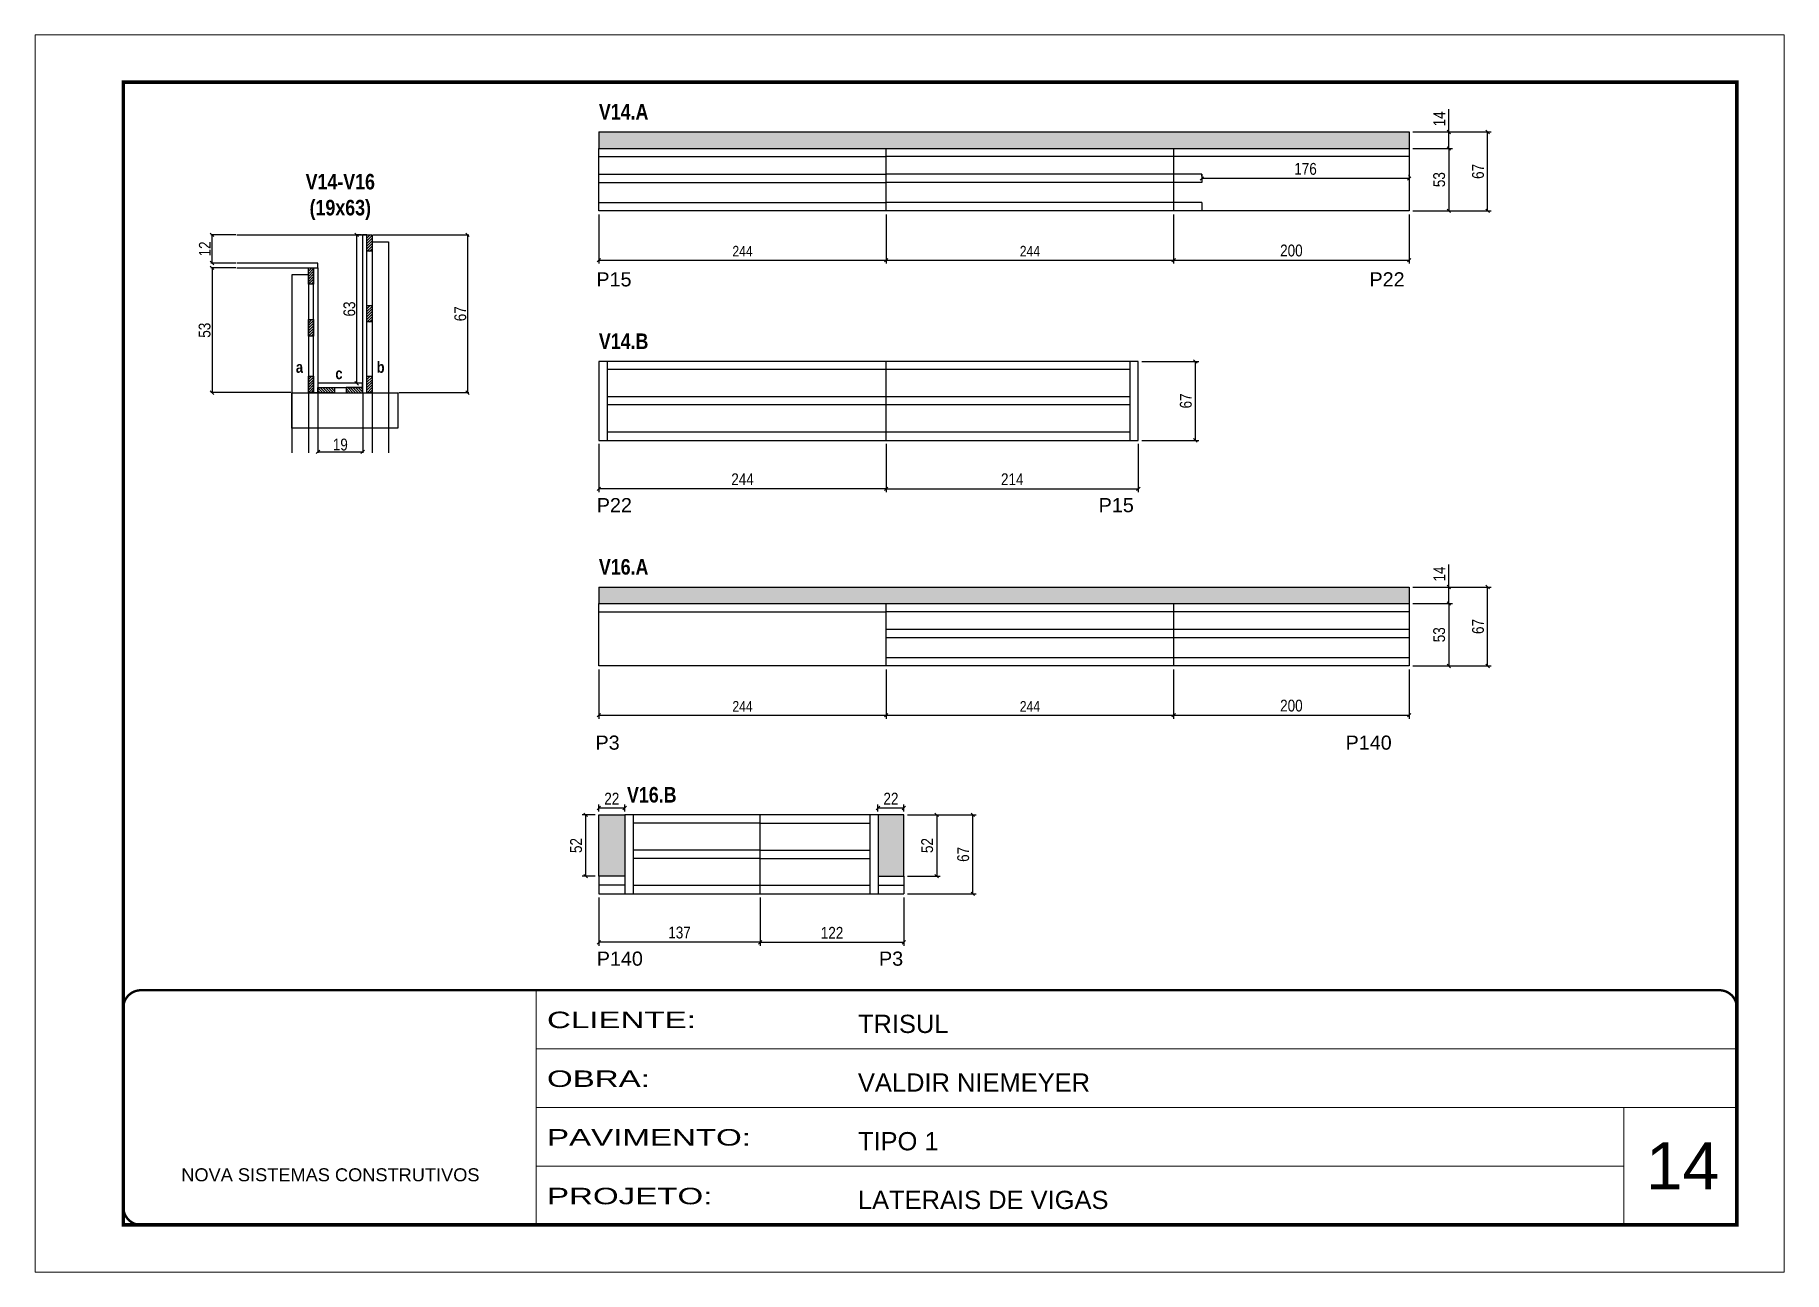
# Model space of a CAD drawing. Extents: x 3330 to 22105, y 1197 to 30204.
# Drawn here: x 14445 to 15930, y 25317 to 26367 of the extents above; entities that cross this region are included whole.
import ezdxf

# ---------------------------------------------------------------- set-up
doc = ezdxf.new("R2010")
doc.units = 0
doc.linetypes.add('CONTINUO', pattern=[0])
doc.linetypes.add('DASHED', pattern=[0.75, 0.5, -0.25])
for name, color, linetype in [('5', 5, 'Continuous'), ('COTA', 241, 'Continuous'), ('detalhes', 4, 'Continuous'), ('NOMENCLATURA', 7, 'Continuous'), ('Painéis', 200, 'Continuous'), ('SARR_2.2x15', 61, 'Continuous'), ('SARR_2.2x7', 40, 'Continuous')]:
    doc.layers.add(name, color=color, linetype=linetype)
for name, color, linetype, lineweight in [('CARIMBO', 255, 'Continuous', 9), ('CONCRETO', 251, 'Continuous', 25), ('Folhas', 255, 'Continuous', 9), ('SARRAFO DE PRESSAO', 251, 'DASHED', 9)]:
    doc.layers.add(name, color=color, linetype=linetype, lineweight=lineweight)
doc.styles.add('ARIAL', font='arial.ttf')
doc.styles.add('COTA TECNICA', font='techl___.ttf', dxfattribs={"height": 10})
doc.styles.add('COTA TECNICA 2X', font='techl___.ttf', dxfattribs={"height": 10})
doc.styles.add('COTA TECNICA-50', font='techl___.ttf', dxfattribs={"height": 9})
doc.styles.get("Standard").update_dxf_attribs({"font": 'arial.ttf'})
doc.styles.add('TECNICA', font='techb___.ttf', dxfattribs={"height": 10})
doc.styles.add('Tecnologia', font='')
doc.styles.get('Tecnologia').set_extended_font_data('Forgotten Futurist')
doc.dimstyles.new('COTA PAINEL-50', dxfattribs={"dimtxt": 9, "dimasz": 3, "dimexe": 3, "dimexo": 3, "dimgap": 3, "dimtad": 1, "dimdec": 1, "dimzin": 12, "dimdsep": 46, "dimtxsty": 'COTA TECNICA-50', "dimblk1": 'OBLIQUE', "dimblk2": 'OBLIQUE', "dimsah": 1, "dimcen": 0.9, "dimclrd": 4, "dimclre": 4, "dimclrt": 240, "dimadec": 1, "dimazin": 3, "dimtfac": 1, "dimtdec": 1, "dimtmove": 0, "dimatfit": 3, "dimfxl": 1, "dimtolj": 1, "dimtzin": 12, "dimarcsym": 0})
doc.dimstyles.new('PAINEL', dxfattribs={"dimtxt": 10, "dimasz": 3, "dimexe": 3, "dimexo": 3, "dimgap": 3, "dimtad": 1, "dimdec": 1, "dimzin": 12, "dimdsep": 46, "dimtxsty": 'COTA TECNICA', "dimblk1": 'OBLIQUE', "dimblk2": 'OBLIQUE', "dimsah": 1, "dimcen": 0.9, "dimclrd": 4, "dimclre": 4, "dimclrt": 240, "dimadec": 1, "dimazin": 3, "dimtfac": 1, "dimtdec": 1, "dimtmove": 0, "dimatfit": 3, "dimfxl": 1, "dimtolj": 1, "dimtzin": 12, "dimarcsym": 0})
doc.dimstyles.new('SECAO', dxfattribs={"dimscale": 0.333333, "dimtxt": 5, "dimasz": 9, "dimexe": 3, "dimexo": 3, "dimgap": 3, "dimtad": 1, "dimdec": 1, "dimlfac": 0.5, "dimzin": 12, "dimdsep": 46, "dimtxsty": 'COTA TECNICA 2X', "dimblk1": 'OBLIQUE', "dimblk2": 'OBLIQUE', "dimsah": 1, "dimcen": 0.9, "dimclrd": 4, "dimclre": 4, "dimclrt": 240, "dimadec": 1, "dimazin": 3, "dimtfac": 1, "dimtdec": 1, "dimtmove": 0, "dimatfit": 3, "dimfxl": 1, "dimtolj": 1, "dimtzin": 12, "dimarcsym": 0})

msp = doc.modelspace()

# ---------------------------------------------------------------- texts
at = {"layer": '5', "linetype": 'Continuous'}
for s, rotation, p in [('P15', 0.00004, (14921.22, 26153.97)), ('P22', 0.00004, (15577.58, 26153.97)), ('P22', 0.00004, (14921.54, 25962.34)), ('P15', 0.00004, (15347.68, 25962.34)), ('P3', 359.99996, (14920.46, 25760.75)), ('P140', 359.99996, (15557.31, 25760.75)), ('P140', 0.00004, (14921.54, 25577.39)), ('P3', 0.00004, (15161.18, 25577.39))]:
    msp.add_text(s, height=12, rotation=rotation, dxfattribs=at).set_placement(p)
at = {"layer": 'CARIMBO', "style": 'ARIAL'}
msp.add_text('14', height=40, dxfattribs=at).set_placement((15812.42, 25387.54))
at = {"layer": 'detalhes', "style": 'TECNICA'}
for s, p in [('a', (14666.05, 26080.67)), ('c', (14699.6, 26075.25)), ('b', (14734.66, 26080.66))]:
    msp.add_text(s, height=9.6, dxfattribs=at).set_placement(p)
at = {"layer": 'NOMENCLATURA', "style": 'TECNICA'}
for s, p in [('V14.A', (14923.34, 26295.66)), ('V14.B', (14923.34, 26100.84)), ('V16.A', (14923.34, 25909.34)), ('V16.B', (14947.22, 25715.89))]:
    msp.add_text(s, height=13.2, dxfattribs=at).set_placement(p)
at = {"layer": 'NOMENCLATURA', "insert": (14703.77, 26249.47), "char_height": 13.2, "attachment_point": 2, "style": 'TECNICA'}
msp.add_mtext_dynamic_manual_height_columns('V14-V16\\P(19x63)', width=300.2766, gutter_width=1, heights=[0], dxfattribs=at)

# ---------------------------------------------------------------- blocks, each defined once
blk = doc.blocks.new('9999999999')
at = {"color": 30, "linetype": 'CONTINUO'}
for p, q in [((98564.6, 34230.2), (98564.6, 34429.4)), ((98564.6, 34379.6), (99584, 34379.6)), ((98564.6, 34329.8), (99488, 34329.8)), ((99584, 34329.8), (99488, 34329.8)), ((99488, 34329.8), (99488, 34230.2)), ((98564.6, 34280), (99488, 34280))]:
    blk.add_line(p, q, dxfattribs=at)
at = {"color": 30, "linetype": 'CONTINUO', "const_width": 2}
blk.add_lwpolyline([(99584, 34230.2), (99584, 34414.4, 0.414214), (99569, 34429.4), (98229, 34429.4, 0.414214), (98214, 34414.4), (98214, 34245.2, 0.414214), (98229, 34230.2), (99584, 34230.2)], format="xyb", dxfattribs=at)
at = {"layer": 'Folhas'}
blk.add_lwpolyline([(98139, 34190.2), (99624, 34190.2), (99624, 35240.2), (98139, 35240.2)], close=True, dxfattribs=at)
at = {"layer": 'Folhas', "color": 30, "const_width": 3}
blk.add_lwpolyline([(98214, 34230.2), (99584, 34230.2), (99584, 35200.2), (98214, 35200.2)], close=True, dxfattribs=at)
at = {"color": 7, "linetype": 'Continuous', "ltscale": 5, "style": 'ARIAL'}
for s, height, p in [('TRISUL', 15.48, (98837.7, 34393.1)), ('VALDIR NIEMEYER', 15.483, (98837.7, 34343.3)), ('TIPO 1', 15.48, (98837.7, 34293.5)), ('NOVA SISTEMAS CONSTRUTIVOS', 11.059, (98263.2, 34267.2)), ('LATERAIS DE VIGAS', 15.483, (98837.7, 34243.7))]:
    blk.add_text(s, height=height, dxfattribs=at).set_placement(p)
at = {"layer": 'Folhas', "color": 7, "style": 'Tecnologia', "width": 1.5}
for s, p in [('CLIENTE:', (98573.7, 34397.2)), ('OBRA:', (98573.7, 34347.3)), ('PAVIMENTO:', (98573.7, 34297.5)), ('PROJETO:', (98573.7, 34247.7))]:
    blk.add_text(s, height=14, dxfattribs=at).set_placement(p)
blk = doc.blocks.new('_Oblique')
at = {"color": 0, "linetype": 'ByBlock', "lineweight": -2}
blk.add_line((-0.5, -0.5), (0.5, 0.5), dxfattribs=at)
blk = doc.blocks.new('*D2339')
at = {"layer": 'COTA', "color": 4, "lineweight": -2, "transparency": 16777216}
for p, q in [((14731.8, 26197.8), (14812.8, 26197.8)), ((14811.8, 26197.8), (14811.8, 26063.8)), ((14753.6, 26063.8), (14812.8, 26063.8))]:
    blk.add_line(p, q, dxfattribs=at)
at = {"layer": 'Defpoints', "color": 0, "transparency": 16777216}
for p in [(14730.8, 26197.8, 0), (14752.6, 26063.8, 0), (14811.8, 26063.8)]:
    blk.add_point(p, dxfattribs=at)
at = {"layer": 'COTA', "color": 4, "lineweight": -2, "transparency": 16777216, "xscale": 3, "yscale": 3, "zscale": 3}
for p, rotation in [((14811.8, 26197.8), 90), ((14811.8, 26063.8), 270)]:
    blk.add_blockref('_Oblique', p, dxfattribs=dict(at, rotation=rotation))
at = {"layer": 'COTA', "color": 240, "transparency": 16777216, "insert": (14805.7, 26130.8), "char_height": 10, "attachment_point": 5, "rotation": 90, "style": 'COTA TECNICA 2X'}
blk.add_mtext('\\A1;67', dxfattribs=at)
blk = doc.blocks.new('*D2340')
at = {"layer": 'COTA', "color": 4, "lineweight": -2, "transparency": 16777216}
for p, q in [((14615.1, 26169.8), (14593.9, 26169.8)), ((14594.9, 26169.8), (14594.9, 26063.8)), ((14661.8, 26063.8), (14593.9, 26063.8))]:
    blk.add_line(p, q, dxfattribs=at)
at = {"layer": 'Defpoints', "color": 0, "transparency": 16777216}
for p in [(14616.1, 26169.8), (14594.9, 26063.8), (14662.8, 26063.8, 0)]:
    blk.add_point(p, dxfattribs=at)
at = {"layer": 'COTA', "color": 4, "lineweight": -2, "transparency": 16777216, "xscale": 3, "yscale": 3, "zscale": 3}
for p, rotation in [((14594.9, 26169.8), 90), ((14594.9, 26063.8), 270)]:
    blk.add_blockref('_Oblique', p, dxfattribs=dict(at, rotation=rotation))
at = {"layer": 'COTA', "color": 240, "transparency": 16777216, "insert": (14588.6, 26116.8), "char_height": 10, "attachment_point": 5, "rotation": 90, "style": 'COTA TECNICA 2X'}
blk.add_mtext('\\A1;53', dxfattribs=at)
blk = doc.blocks.new('*D2341')
at = {"layer": 'COTA', "color": 4, "lineweight": -2, "transparency": 16777216}
for p, q in [((14721.8, 26197.8), (14716.7, 26197.8)), ((14717.7, 26071.8), (14717.7, 26197.8)), ((14721.8, 26071.8), (14716.7, 26071.8))]:
    blk.add_line(p, q, dxfattribs=at)
at = {"layer": 'Defpoints', "color": 0, "transparency": 16777216}
for p in [(14717.7, 26197.8), (14722.8, 26197.8), (14722.8, 26071.8)]:
    blk.add_point(p, dxfattribs=at)
at = {"layer": 'COTA', "color": 4, "lineweight": -2, "transparency": 16777216, "xscale": 3, "yscale": 3, "zscale": 3}
for p, rotation in [((14717.7, 26197.8), 90), ((14717.7, 26071.8), 270)]:
    blk.add_blockref('_Oblique', p, dxfattribs=dict(at, rotation=rotation))
at = {"layer": 'COTA', "color": 240, "transparency": 16777216, "insert": (14711.5, 26134.8), "char_height": 10, "attachment_point": 5, "rotation": 90, "style": 'COTA TECNICA 2X'}
blk.add_mtext('\\A1;63', dxfattribs=at)
blk = doc.blocks.new('*D2342')
at = {"layer": 'COTA', "color": 4, "lineweight": -2, "transparency": 16777216}
for p, q in [((14615.1, 26197.8), (14593.9, 26197.8)), ((14594.9, 26173.8), (14594.9, 26197.8)), ((14615.1, 26173.8), (14593.9, 26173.8))]:
    blk.add_line(p, q, dxfattribs=at)
at = {"layer": 'Defpoints', "color": 0, "transparency": 16777216}
for p in [(14594.9, 26197.8), (14616.1, 26197.8), (14616.1, 26173.8)]:
    blk.add_point(p, dxfattribs=at)
at = {"layer": 'COTA', "color": 4, "lineweight": -2, "transparency": 16777216, "xscale": 3, "yscale": 3, "zscale": 3}
for p, rotation in [((14594.9, 26197.8), 90), ((14594.9, 26173.8), 270)]:
    blk.add_blockref('_Oblique', p, dxfattribs=dict(at, rotation=rotation))
at = {"layer": 'COTA', "color": 240, "transparency": 16777216, "insert": (14588.8, 26185.8), "char_height": 10, "attachment_point": 5, "rotation": 90, "style": 'COTA TECNICA 2X'}
blk.add_mtext('\\A1;12', dxfattribs=at)
blk = doc.blocks.new('*D2343')
at = {"layer": 'COTA', "color": 4, "lineweight": -2, "transparency": 16777216}
for p, q in [((14684.8, 26062.8), (14684.8, 26012.6)), ((14722.8, 26062.8), (14722.8, 26012.6)), ((14684.8, 26013.6), (14722.8, 26013.6))]:
    blk.add_line(p, q, dxfattribs=at)
at = {"layer": 'Defpoints', "color": 0, "transparency": 16777216}
for p in [(14684.8, 26063.8), (14722.8, 26063.8), (14722.8, 26013.6)]:
    blk.add_point(p, dxfattribs=at)
at = {"layer": 'COTA', "color": 4, "lineweight": -2, "transparency": 16777216, "xscale": 3, "yscale": 3, "zscale": 3, "rotation": 180}
blk.add_blockref('_Oblique', (14684.8, 26013.6), dxfattribs=at)
at = {"layer": 'COTA', "color": 4, "lineweight": -2, "transparency": 16777216, "xscale": 3, "yscale": 3, "zscale": 3}
blk.add_blockref('_Oblique', (14722.8, 26013.6), dxfattribs=at)
at = {"layer": 'COTA', "color": 240, "transparency": 16777216, "insert": (14703.8, 26019.7), "char_height": 10, "attachment_point": 5, "style": 'COTA TECNICA 2X'}
blk.add_mtext('\\A1;19', dxfattribs=at)
blk = doc.blocks.new('*D2344')
at = {"layer": 'COTA', "color": 4, "linetype": 'ByBlock', "lineweight": -2, "transparency": 16777216}
for p, q in [((15167.3, 26020.3), (15167.3, 25979.2)), ((15381.3, 26020.3), (15381.3, 25979.2)), ((15167.3, 25982.2), (15381.3, 25982.2))]:
    blk.add_line(p, q, dxfattribs=at)
at = {"layer": 'Defpoints', "color": 0, "linetype": 'ByBlock', "transparency": 16777216}
for p in [(15167.3, 26023.3), (15381.3, 26023.3), (15381.3, 25982.2)]:
    blk.add_point(p, dxfattribs=at)
at = {"layer": 'COTA', "color": 4, "linetype": 'ByBlock', "lineweight": -2, "transparency": 16777216, "xscale": 3, "yscale": 3, "zscale": 3, "rotation": 180}
blk.add_blockref('_Oblique', (15167.3, 25982.2), dxfattribs=at)
at = {"layer": 'COTA', "color": 4, "linetype": 'ByBlock', "lineweight": -2, "transparency": 16777216, "xscale": 3, "yscale": 3, "zscale": 3}
blk.add_blockref('_Oblique', (15381.3, 25982.2), dxfattribs=at)
at = {"layer": 'COTA', "color": 240, "linetype": 'ByBlock', "transparency": 16777216, "insert": (15274.3, 25990.3), "char_height": 10, "attachment_point": 5, "style": 'COTA TECNICA'}
blk.add_mtext('\\A1;214', dxfattribs=at)
blk = doc.blocks.new('*D2345')
at = {"layer": 'COTA', "color": 4, "linetype": 'ByBlock', "lineweight": -2, "transparency": 16777216}
for p, q in [((14923.3, 26020.3), (14923.3, 25979.2)), ((15167.3, 26020.3), (15167.3, 25979.2)), ((15167.3, 25982.2), (14923.3, 25982.2))]:
    blk.add_line(p, q, dxfattribs=at)
at = {"layer": 'Defpoints', "color": 0, "linetype": 'ByBlock', "transparency": 16777216}
for p in [(14923.3, 26023.3), (15167.3, 26023.3), (14923.3, 25982.2)]:
    blk.add_point(p, dxfattribs=at)
at = {"layer": 'COTA', "color": 4, "linetype": 'ByBlock', "lineweight": -2, "transparency": 16777216, "xscale": 3, "yscale": 3, "zscale": 3, "rotation": 180}
blk.add_blockref('_Oblique', (14923.3, 25982.2), dxfattribs=at)
at = {"layer": 'COTA', "color": 4, "linetype": 'ByBlock', "lineweight": -2, "transparency": 16777216, "xscale": 3, "yscale": 3, "zscale": 3}
blk.add_blockref('_Oblique', (15167.3, 25982.2), dxfattribs=at)
at = {"layer": 'COTA', "color": 240, "linetype": 'ByBlock', "transparency": 16777216, "insert": (15045.3, 25990.3), "char_height": 10, "attachment_point": 5, "style": 'COTA TECNICA'}
blk.add_mtext('\\A1;244', dxfattribs=at)
blk = doc.blocks.new('*D2346')
at = {"layer": 'COTA', "color": 4, "linetype": 'ByBlock', "lineweight": -2, "transparency": 16777216}
for p, q in [((15384.3, 26090.3), (15432.8, 26090.3)), ((15429.8, 26023.3), (15429.8, 26090.3)), ((15384.3, 26023.3), (15432.8, 26023.3))]:
    blk.add_line(p, q, dxfattribs=at)
at = {"layer": 'Defpoints', "color": 0, "linetype": 'ByBlock', "transparency": 16777216}
for p in [(15381.3, 26090.3), (15429.8, 26090.3), (15381.3, 26023.3)]:
    blk.add_point(p, dxfattribs=at)
at = {"layer": 'COTA', "color": 4, "linetype": 'ByBlock', "lineweight": -2, "transparency": 16777216, "xscale": 3, "yscale": 3, "zscale": 3}
for p, rotation in [((15429.8, 26090.3), 90), ((15429.8, 26023.3), 270)]:
    blk.add_blockref('_Oblique', p, dxfattribs=dict(at, rotation=rotation))
at = {"layer": 'COTA', "color": 240, "linetype": 'ByBlock', "transparency": 16777216, "insert": (15421.7, 26056.8), "char_height": 10, "attachment_point": 5, "rotation": 90, "style": 'COTA TECNICA'}
blk.add_mtext('\\A1;67', dxfattribs=at)
blk = doc.blocks.new('*D2347')
at = {"layer": 'COTA', "color": 4, "linetype": 'ByBlock', "lineweight": -2, "transparency": 16777216}
for p, q in [((15060.3, 25635.4), (15060.3, 25594.3)), ((15182.3, 25635.4), (15182.3, 25594.3)), ((15060.3, 25597.3), (15182.3, 25597.3))]:
    blk.add_line(p, q, dxfattribs=at)
at = {"layer": 'Defpoints', "color": 0, "linetype": 'ByBlock', "transparency": 16777216}
for p in [(15060.3, 25638.4), (15182.3, 25638.4), (15182.3, 25597.3)]:
    blk.add_point(p, dxfattribs=at)
at = {"layer": 'COTA', "color": 4, "linetype": 'ByBlock', "lineweight": -2, "transparency": 16777216, "xscale": 3, "yscale": 3, "zscale": 3, "rotation": 180}
blk.add_blockref('_Oblique', (15060.3, 25597.3), dxfattribs=at)
at = {"layer": 'COTA', "color": 4, "linetype": 'ByBlock', "lineweight": -2, "transparency": 16777216, "xscale": 3, "yscale": 3, "zscale": 3}
blk.add_blockref('_Oblique', (15182.3, 25597.3), dxfattribs=at)
at = {"layer": 'COTA', "color": 240, "linetype": 'ByBlock', "transparency": 16777216, "insert": (15121.3, 25605.3), "char_height": 10, "attachment_point": 5, "style": 'COTA TECNICA'}
blk.add_mtext('\\A1;122', dxfattribs=at)
blk = doc.blocks.new('*D2348')
at = {"layer": 'COTA', "color": 4, "linetype": 'ByBlock', "lineweight": -2, "transparency": 16777216}
for p, q in [((14923.3, 25635.4), (14923.3, 25594.3)), ((15060.3, 25635.4), (15060.3, 25594.3)), ((15060.3, 25597.3), (14923.3, 25597.3))]:
    blk.add_line(p, q, dxfattribs=at)
at = {"layer": 'Defpoints', "color": 0, "linetype": 'ByBlock', "transparency": 16777216}
for p in [(14923.3, 25638.4), (15060.3, 25638.4), (14923.3, 25597.3)]:
    blk.add_point(p, dxfattribs=at)
at = {"layer": 'COTA', "color": 4, "linetype": 'ByBlock', "lineweight": -2, "transparency": 16777216, "xscale": 3, "yscale": 3, "zscale": 3, "rotation": 180}
blk.add_blockref('_Oblique', (14923.3, 25597.3), dxfattribs=at)
at = {"layer": 'COTA', "color": 4, "linetype": 'ByBlock', "lineweight": -2, "transparency": 16777216, "xscale": 3, "yscale": 3, "zscale": 3}
blk.add_blockref('_Oblique', (15060.3, 25597.3), dxfattribs=at)
at = {"layer": 'COTA', "color": 240, "linetype": 'ByBlock', "transparency": 16777216, "insert": (14991.8, 25605.5), "char_height": 10, "attachment_point": 5, "style": 'COTA TECNICA'}
blk.add_mtext('\\A1;137', dxfattribs=at)
blk = doc.blocks.new('*D2349')
at = {"layer": 'COTA', "color": 4, "linetype": 'ByBlock', "lineweight": -2, "transparency": 16777216}
for p, q in [((14920.3, 25705.4), (14909.1, 25705.4)), ((14912.1, 25705.4), (14912.1, 25653.4)), ((14920.3, 25653.4), (14909.1, 25653.4))]:
    blk.add_line(p, q, dxfattribs=at)
at = {"layer": 'Defpoints', "color": 0, "linetype": 'ByBlock', "transparency": 16777216}
for p in [(14923.3, 25705.4), (14912.1, 25653.4), (14923.3, 25653.4)]:
    blk.add_point(p, dxfattribs=at)
at = {"layer": 'COTA', "color": 4, "linetype": 'ByBlock', "lineweight": -2, "transparency": 16777216, "xscale": 3, "yscale": 3, "zscale": 3}
for p, rotation in [((14912.1, 25705.4), 90), ((14912.1, 25653.4), 270)]:
    blk.add_blockref('_Oblique', p, dxfattribs=dict(at, rotation=rotation))
at = {"layer": 'COTA', "color": 240, "linetype": 'ByBlock', "transparency": 16777216, "insert": (14904, 25679.4), "char_height": 10, "attachment_point": 5, "rotation": 90, "style": 'COTA TECNICA'}
blk.add_mtext('\\A1;52', dxfattribs=at)
blk = doc.blocks.new('*D2350')
at = {"layer": 'COTA', "color": 4, "linetype": 'ByBlock', "lineweight": -2, "transparency": 16777216}
for p, q in [((15185.3, 25705.4), (15213.2, 25705.4)), ((15210.2, 25705.4), (15210.2, 25653.4)), ((15185.3, 25653.4), (15213.2, 25653.4))]:
    blk.add_line(p, q, dxfattribs=at)
at = {"layer": 'Defpoints', "color": 0, "linetype": 'ByBlock', "transparency": 16777216}
for p in [(15182.3, 25705.4), (15182.3, 25653.4), (15210.2, 25653.4)]:
    blk.add_point(p, dxfattribs=at)
at = {"layer": 'COTA', "color": 4, "linetype": 'ByBlock', "lineweight": -2, "transparency": 16777216, "xscale": 3, "yscale": 3, "zscale": 3}
for p, rotation in [((15210.2, 25705.4), 90), ((15210.2, 25653.4), 270)]:
    blk.add_blockref('_Oblique', p, dxfattribs=dict(at, rotation=rotation))
at = {"layer": 'COTA', "color": 240, "linetype": 'ByBlock', "transparency": 16777216, "insert": (15202.1, 25679.4), "char_height": 10, "attachment_point": 5, "rotation": 90, "style": 'COTA TECNICA'}
blk.add_mtext('\\A1;52', dxfattribs=at)
blk = doc.blocks.new('*D2351')
at = {"layer": 'COTA', "color": 4, "linetype": 'ByBlock', "lineweight": -2, "transparency": 16777216}
for p, q in [((15185.3, 25705.4), (15243.8, 25705.4)), ((15240.8, 25638.4), (15240.8, 25705.4)), ((15185.3, 25638.4), (15243.8, 25638.4))]:
    blk.add_line(p, q, dxfattribs=at)
at = {"layer": 'Defpoints', "color": 0, "linetype": 'ByBlock', "transparency": 16777216}
for p in [(15182.3, 25705.4), (15240.8, 25705.4), (15182.3, 25638.4)]:
    blk.add_point(p, dxfattribs=at)
at = {"layer": 'COTA', "color": 4, "linetype": 'ByBlock', "lineweight": -2, "transparency": 16777216, "xscale": 3, "yscale": 3, "zscale": 3}
for p, rotation in [((15240.8, 25705.4), 90), ((15240.8, 25638.4), 270)]:
    blk.add_blockref('_Oblique', p, dxfattribs=dict(at, rotation=rotation))
at = {"layer": 'COTA', "color": 240, "linetype": 'ByBlock', "transparency": 16777216, "insert": (15232.7, 25671.9), "char_height": 10, "attachment_point": 5, "rotation": 90, "style": 'COTA TECNICA'}
blk.add_mtext('\\A1;67', dxfattribs=at)
blk = doc.blocks.new('*D2352')
at = {"layer": 'COTA', "color": 4, "linetype": 'ByBlock', "lineweight": -2, "transparency": 16777216}
for p, q in [((15160.3, 25708.4), (15160.3, 25714.2)), ((15182.3, 25711.2), (15160.3, 25711.2)), ((15182.3, 25708.4), (15182.3, 25714.2))]:
    blk.add_line(p, q, dxfattribs=at)
at = {"layer": 'Defpoints', "color": 0, "linetype": 'ByBlock', "transparency": 16777216}
for p in [(15160.3, 25711.2), (15160.3, 25705.4), (15182.3, 25705.4)]:
    blk.add_point(p, dxfattribs=at)
at = {"layer": 'COTA', "color": 4, "linetype": 'ByBlock', "lineweight": -2, "transparency": 16777216, "xscale": 3, "yscale": 3, "zscale": 3, "rotation": 180}
blk.add_blockref('_Oblique', (15160.3, 25711.2), dxfattribs=at)
at = {"layer": 'COTA', "color": 4, "linetype": 'ByBlock', "lineweight": -2, "transparency": 16777216, "xscale": 3, "yscale": 3, "zscale": 3}
blk.add_blockref('_Oblique', (15182.3, 25711.2), dxfattribs=at)
at = {"layer": 'COTA', "color": 240, "linetype": 'ByBlock', "transparency": 16777216, "insert": (15171.3, 25719.2), "char_height": 10, "attachment_point": 5, "style": 'COTA TECNICA'}
blk.add_mtext('\\A1;22', dxfattribs=at)
blk = doc.blocks.new('*D2353')
at = {"layer": 'COTA', "color": 4, "linetype": 'ByBlock', "lineweight": -2, "transparency": 16777216}
for p, q in [((14923.3, 25708.4), (14923.3, 25714.2)), ((14945.3, 25711.2), (14923.3, 25711.2)), ((14945.3, 25708.4), (14945.3, 25714.2))]:
    blk.add_line(p, q, dxfattribs=at)
at = {"layer": 'Defpoints', "color": 0, "linetype": 'ByBlock', "transparency": 16777216}
for p in [(14923.3, 25711.2), (14923.3, 25705.4), (14945.3, 25705.4)]:
    blk.add_point(p, dxfattribs=at)
at = {"layer": 'COTA', "color": 4, "linetype": 'ByBlock', "lineweight": -2, "transparency": 16777216, "xscale": 3, "yscale": 3, "zscale": 3, "rotation": 180}
blk.add_blockref('_Oblique', (14923.3, 25711.2), dxfattribs=at)
at = {"layer": 'COTA', "color": 4, "linetype": 'ByBlock', "lineweight": -2, "transparency": 16777216, "xscale": 3, "yscale": 3, "zscale": 3}
blk.add_blockref('_Oblique', (14945.3, 25711.2), dxfattribs=at)
at = {"layer": 'COTA', "color": 240, "linetype": 'ByBlock', "transparency": 16777216, "insert": (14934.3, 25719.2), "char_height": 10, "attachment_point": 5, "style": 'COTA TECNICA'}
blk.add_mtext('\\A1;22', dxfattribs=at)
blk = doc.blocks.new('*D2286')
at = {"layer": 'COTA', "color": 4, "linetype": 'ByBlock', "lineweight": -2, "transparency": 16777216}
for p, q in [((14923.3, 26215.1), (14923.3, 26173.3)), ((15167.3, 26215.1), (15167.3, 26173.3)), ((14923.3, 26176.3), (15167.3, 26176.3))]:
    blk.add_line(p, q, dxfattribs=at)
at = {"layer": 'Defpoints', "color": 0, "linetype": 'ByBlock', "transparency": 16777216}
for p in [(14923.3, 26218.1), (15167.3, 26218.1), (15167.3, 26176.3)]:
    blk.add_point(p, dxfattribs=at)
at = {"layer": 'COTA', "color": 4, "linetype": 'ByBlock', "lineweight": -2, "transparency": 16777216, "xscale": 3, "yscale": 3, "zscale": 3, "rotation": 180}
blk.add_blockref('_Oblique', (14923.3, 26176.3), dxfattribs=at)
at = {"layer": 'COTA', "color": 4, "linetype": 'ByBlock', "lineweight": -2, "transparency": 16777216, "xscale": 3, "yscale": 3, "zscale": 3}
blk.add_blockref('_Oblique', (15167.3, 26176.3), dxfattribs=at)
at = {"layer": 'COTA', "color": 240, "linetype": 'ByBlock', "transparency": 16777216, "insert": (15045.3, 26183.9), "char_height": 9, "attachment_point": 5, "style": 'COTA TECNICA-50'}
blk.add_mtext('\\A1;244', dxfattribs=at)
blk = doc.blocks.new('*D2287')
at = {"layer": 'COTA', "color": 4, "linetype": 'ByBlock', "lineweight": -2, "transparency": 16777216}
for p, q in [((15167.3, 26215.1), (15167.3, 26173.3)), ((15411.3, 26215.1), (15411.3, 26173.3)), ((15167.3, 26176.3), (15411.3, 26176.3))]:
    blk.add_line(p, q, dxfattribs=at)
at = {"layer": 'Defpoints', "color": 0, "linetype": 'ByBlock', "transparency": 16777216}
for p in [(15167.3, 26218.1), (15411.3, 26218.1), (15411.3, 26176.3)]:
    blk.add_point(p, dxfattribs=at)
at = {"layer": 'COTA', "color": 4, "linetype": 'ByBlock', "lineweight": -2, "transparency": 16777216, "xscale": 3, "yscale": 3, "zscale": 3, "rotation": 180}
blk.add_blockref('_Oblique', (15167.3, 26176.3), dxfattribs=at)
at = {"layer": 'COTA', "color": 4, "linetype": 'ByBlock', "lineweight": -2, "transparency": 16777216, "xscale": 3, "yscale": 3, "zscale": 3}
blk.add_blockref('_Oblique', (15411.3, 26176.3), dxfattribs=at)
at = {"layer": 'COTA', "color": 240, "linetype": 'ByBlock', "transparency": 16777216, "insert": (15289.3, 26183.9), "char_height": 9, "attachment_point": 5, "style": 'COTA TECNICA-50'}
blk.add_mtext('\\A1;244', dxfattribs=at)
blk = doc.blocks.new('*D2288')
at = {"layer": 'COTA', "color": 4, "linetype": 'ByBlock', "lineweight": -2, "transparency": 16777216}
for p, q in [((15614.3, 26271.1), (15648, 26271.1)), ((15645, 26271.1), (15645, 26218.1)), ((15614.3, 26218.1), (15648, 26218.1))]:
    blk.add_line(p, q, dxfattribs=at)
at = {"layer": 'Defpoints', "color": 0, "linetype": 'ByBlock', "transparency": 16777216}
for p in [(15611.3, 26271.1), (15611.3, 26218.1), (15645, 26218.1)]:
    blk.add_point(p, dxfattribs=at)
at = {"layer": 'COTA', "color": 4, "linetype": 'ByBlock', "lineweight": -2, "transparency": 16777216, "xscale": 3, "yscale": 3, "zscale": 3}
for p, rotation in [((15645, 26271.1), 90), ((15645, 26218.1), 270)]:
    blk.add_blockref('_Oblique', p, dxfattribs=dict(at, rotation=rotation))
at = {"layer": 'COTA', "color": 240, "linetype": 'ByBlock', "transparency": 16777216, "insert": (15636.8, 26244.6), "char_height": 10, "attachment_point": 5, "rotation": 90, "style": 'COTA TECNICA'}
blk.add_mtext('\\A1;53', dxfattribs=at)
blk = doc.blocks.new('*D2289')
at = {"layer": 'COTA', "color": 4, "linetype": 'ByBlock', "lineweight": -2, "transparency": 16777216}
for p, q in [((15645, 26285.1), (15645, 26304.3)), ((15614.3, 26285.1), (15648, 26285.1)), ((15645, 26271.1), (15645, 26285.1)), ((15614.3, 26271.1), (15648, 26271.1))]:
    blk.add_line(p, q, dxfattribs=at)
at = {"layer": 'Defpoints', "color": 0, "linetype": 'ByBlock', "transparency": 16777216}
for p in [(15611.3, 26285.1), (15645, 26285.1), (15611.3, 26271.1)]:
    blk.add_point(p, dxfattribs=at)
at = {"layer": 'COTA', "color": 4, "linetype": 'ByBlock', "lineweight": -2, "transparency": 16777216, "xscale": 3, "yscale": 3, "zscale": 3}
for p, rotation in [((15645, 26285.1), 90), ((15645, 26271.1), 270)]:
    blk.add_blockref('_Oblique', p, dxfattribs=dict(at, rotation=rotation))
at = {"layer": 'COTA', "color": 240, "linetype": 'ByBlock', "transparency": 16777216, "insert": (15636.9, 26296.2), "char_height": 10, "attachment_point": 5, "rotation": 90, "style": 'COTA TECNICA'}
blk.add_mtext('\\A1;14', dxfattribs=at)
blk = doc.blocks.new('*D2290')
at = {"layer": 'COTA', "color": 4, "linetype": 'ByBlock', "lineweight": -2, "transparency": 16777216}
for p, q in [((15614.3, 26285.1), (15680.9, 26285.1)), ((15677.9, 26218.1), (15677.9, 26285.1)), ((15614.3, 26218.1), (15680.9, 26218.1))]:
    blk.add_line(p, q, dxfattribs=at)
at = {"layer": 'Defpoints', "color": 0, "linetype": 'ByBlock', "transparency": 16777216}
for p in [(15611.3, 26285.1), (15677.9, 26285.1), (15611.3, 26218.1)]:
    blk.add_point(p, dxfattribs=at)
at = {"layer": 'COTA', "color": 4, "linetype": 'ByBlock', "lineweight": -2, "transparency": 16777216, "xscale": 3, "yscale": 3, "zscale": 3}
for p, rotation in [((15677.9, 26285.1), 90), ((15677.9, 26218.1), 270)]:
    blk.add_blockref('_Oblique', p, dxfattribs=dict(at, rotation=rotation))
at = {"layer": 'COTA', "color": 240, "linetype": 'ByBlock', "transparency": 16777216, "insert": (15669.8, 26251.6), "char_height": 10, "attachment_point": 5, "rotation": 90, "style": 'COTA TECNICA'}
blk.add_mtext('\\A1;67', dxfattribs=at)
blk = doc.blocks.new('*D2291')
at = {"layer": 'COTA', "color": 4, "linetype": 'ByBlock', "lineweight": -2, "transparency": 16777216}
for p, q in [((15411.3, 26215.1), (15411.3, 26173.3)), ((15611.3, 26215.1), (15611.3, 26173.3)), ((15411.3, 26176.3), (15611.3, 26176.3))]:
    blk.add_line(p, q, dxfattribs=at)
at = {"layer": 'Defpoints', "color": 0, "linetype": 'ByBlock', "transparency": 16777216}
for p in [(15411.3, 26218.1), (15611.3, 26218.1), (15611.3, 26176.3)]:
    blk.add_point(p, dxfattribs=at)
at = {"layer": 'COTA', "color": 4, "linetype": 'ByBlock', "lineweight": -2, "transparency": 16777216, "xscale": 3, "yscale": 3, "zscale": 3, "rotation": 180}
blk.add_blockref('_Oblique', (15411.3, 26176.3), dxfattribs=at)
at = {"layer": 'COTA', "color": 4, "linetype": 'ByBlock', "lineweight": -2, "transparency": 16777216, "xscale": 3, "yscale": 3, "zscale": 3}
blk.add_blockref('_Oblique', (15611.3, 26176.3), dxfattribs=at)
at = {"layer": 'COTA', "color": 240, "linetype": 'ByBlock', "transparency": 16777216, "insert": (15511.3, 26184.4), "char_height": 10, "attachment_point": 5, "style": 'COTA TECNICA'}
blk.add_mtext('\\A1;200', dxfattribs=at)
blk = doc.blocks.new('*D2292')
at = {"layer": 'COTA', "color": 4, "linetype": 'ByBlock', "lineweight": -2, "transparency": 16777216}
for p, q in [((15435.3, 26247.6), (15435.3, 26248.6)), ((15611.3, 26245.6), (15435.3, 26245.6)), ((15611.3, 26247.6), (15611.3, 26248.6))]:
    blk.add_line(p, q, dxfattribs=at)
at = {"layer": 'Defpoints', "color": 0, "linetype": 'ByBlock', "transparency": 16777216}
for p in [(15435.3, 26245.6), (15435.3, 26244.6), (15611.3, 26244.6)]:
    blk.add_point(p, dxfattribs=at)
at = {"layer": 'COTA', "color": 4, "linetype": 'ByBlock', "lineweight": -2, "transparency": 16777216, "xscale": 3, "yscale": 3, "zscale": 3, "rotation": 180}
blk.add_blockref('_Oblique', (15435.3, 26245.6), dxfattribs=at)
at = {"layer": 'COTA', "color": 4, "linetype": 'ByBlock', "lineweight": -2, "transparency": 16777216, "xscale": 3, "yscale": 3, "zscale": 3}
blk.add_blockref('_Oblique', (15611.3, 26245.6), dxfattribs=at)
at = {"layer": 'COTA', "color": 240, "linetype": 'ByBlock', "transparency": 16777216, "insert": (15523.3, 26253.7), "char_height": 10, "attachment_point": 5, "style": 'COTA TECNICA'}
blk.add_mtext('\\A1;176', dxfattribs=at)
blk = doc.blocks.new('*D2293')
at = {"layer": 'COTA', "color": 4, "linetype": 'ByBlock', "lineweight": -2, "transparency": 16777216}
for p, q in [((14923.3, 25828.8), (14923.3, 25787)), ((15167.3, 25828.8), (15167.3, 25787)), ((14923.3, 25790), (15167.3, 25790))]:
    blk.add_line(p, q, dxfattribs=at)
at = {"layer": 'Defpoints', "color": 0, "linetype": 'ByBlock', "transparency": 16777216}
for p in [(14923.3, 25831.8), (15167.3, 25831.8), (15167.3, 25790)]:
    blk.add_point(p, dxfattribs=at)
at = {"layer": 'COTA', "color": 4, "linetype": 'ByBlock', "lineweight": -2, "transparency": 16777216, "xscale": 3, "yscale": 3, "zscale": 3, "rotation": 180}
blk.add_blockref('_Oblique', (14923.3, 25790), dxfattribs=at)
at = {"layer": 'COTA', "color": 4, "linetype": 'ByBlock', "lineweight": -2, "transparency": 16777216, "xscale": 3, "yscale": 3, "zscale": 3}
blk.add_blockref('_Oblique', (15167.3, 25790), dxfattribs=at)
at = {"layer": 'COTA', "color": 240, "linetype": 'ByBlock', "transparency": 16777216, "insert": (15045.3, 25797.5), "char_height": 9, "attachment_point": 5, "style": 'COTA TECNICA-50'}
blk.add_mtext('\\A1;244', dxfattribs=at)
blk = doc.blocks.new('*D2294')
at = {"layer": 'COTA', "color": 4, "linetype": 'ByBlock', "lineweight": -2, "transparency": 16777216}
for p, q in [((15167.3, 25828.8), (15167.3, 25787)), ((15411.3, 25828.8), (15411.3, 25787)), ((15167.3, 25790), (15411.3, 25790))]:
    blk.add_line(p, q, dxfattribs=at)
at = {"layer": 'Defpoints', "color": 0, "linetype": 'ByBlock', "transparency": 16777216}
for p in [(15167.3, 25831.8), (15411.3, 25831.8), (15411.3, 25790)]:
    blk.add_point(p, dxfattribs=at)
at = {"layer": 'COTA', "color": 4, "linetype": 'ByBlock', "lineweight": -2, "transparency": 16777216, "xscale": 3, "yscale": 3, "zscale": 3, "rotation": 180}
blk.add_blockref('_Oblique', (15167.3, 25790), dxfattribs=at)
at = {"layer": 'COTA', "color": 4, "linetype": 'ByBlock', "lineweight": -2, "transparency": 16777216, "xscale": 3, "yscale": 3, "zscale": 3}
blk.add_blockref('_Oblique', (15411.3, 25790), dxfattribs=at)
at = {"layer": 'COTA', "color": 240, "linetype": 'ByBlock', "transparency": 16777216, "insert": (15289.3, 25797.5), "char_height": 9, "attachment_point": 5, "style": 'COTA TECNICA-50'}
blk.add_mtext('\\A1;244', dxfattribs=at)
blk = doc.blocks.new('*D2295')
at = {"layer": 'COTA', "color": 4, "linetype": 'ByBlock', "lineweight": -2, "transparency": 16777216}
for p, q in [((15614.3, 25884.8), (15648, 25884.8)), ((15645, 25884.8), (15645, 25831.8)), ((15614.3, 25831.8), (15648, 25831.8))]:
    blk.add_line(p, q, dxfattribs=at)
at = {"layer": 'Defpoints', "color": 0, "linetype": 'ByBlock', "transparency": 16777216}
for p in [(15611.3, 25884.8), (15611.3, 25831.8), (15645, 25831.8)]:
    blk.add_point(p, dxfattribs=at)
at = {"layer": 'COTA', "color": 4, "linetype": 'ByBlock', "lineweight": -2, "transparency": 16777216, "xscale": 3, "yscale": 3, "zscale": 3}
for p, rotation in [((15645, 25884.8), 90), ((15645, 25831.8), 270)]:
    blk.add_blockref('_Oblique', p, dxfattribs=dict(at, rotation=rotation))
at = {"layer": 'COTA', "color": 240, "linetype": 'ByBlock', "transparency": 16777216, "insert": (15636.8, 25858.3), "char_height": 10, "attachment_point": 5, "rotation": 90, "style": 'COTA TECNICA'}
blk.add_mtext('\\A1;53', dxfattribs=at)
blk = doc.blocks.new('*D2296')
at = {"layer": 'COTA', "color": 4, "linetype": 'ByBlock', "lineweight": -2, "transparency": 16777216}
for p, q in [((15645, 25898.8), (15645, 25917.9)), ((15614.3, 25898.8), (15648, 25898.8)), ((15645, 25884.8), (15645, 25898.8)), ((15614.3, 25884.8), (15648, 25884.8))]:
    blk.add_line(p, q, dxfattribs=at)
at = {"layer": 'Defpoints', "color": 0, "linetype": 'ByBlock', "transparency": 16777216}
for p in [(15611.3, 25898.8), (15645, 25898.8), (15611.3, 25884.8)]:
    blk.add_point(p, dxfattribs=at)
at = {"layer": 'COTA', "color": 4, "linetype": 'ByBlock', "lineweight": -2, "transparency": 16777216, "xscale": 3, "yscale": 3, "zscale": 3}
for p, rotation in [((15645, 25898.8), 90), ((15645, 25884.8), 270)]:
    blk.add_blockref('_Oblique', p, dxfattribs=dict(at, rotation=rotation))
at = {"layer": 'COTA', "color": 240, "linetype": 'ByBlock', "transparency": 16777216, "insert": (15636.9, 25909.9), "char_height": 10, "attachment_point": 5, "rotation": 90, "style": 'COTA TECNICA'}
blk.add_mtext('\\A1;14', dxfattribs=at)
blk = doc.blocks.new('*D2297')
at = {"layer": 'COTA', "color": 4, "linetype": 'ByBlock', "lineweight": -2, "transparency": 16777216}
for p, q in [((15614.3, 25898.8), (15680.9, 25898.8)), ((15677.9, 25831.8), (15677.9, 25898.8)), ((15614.3, 25831.8), (15680.9, 25831.8))]:
    blk.add_line(p, q, dxfattribs=at)
at = {"layer": 'Defpoints', "color": 0, "linetype": 'ByBlock', "transparency": 16777216}
for p in [(15611.3, 25898.8), (15677.9, 25898.8), (15611.3, 25831.8)]:
    blk.add_point(p, dxfattribs=at)
at = {"layer": 'COTA', "color": 4, "linetype": 'ByBlock', "lineweight": -2, "transparency": 16777216, "xscale": 3, "yscale": 3, "zscale": 3}
for p, rotation in [((15677.9, 25898.8), 90), ((15677.9, 25831.8), 270)]:
    blk.add_blockref('_Oblique', p, dxfattribs=dict(at, rotation=rotation))
at = {"layer": 'COTA', "color": 240, "linetype": 'ByBlock', "transparency": 16777216, "insert": (15669.8, 25865.3), "char_height": 10, "attachment_point": 5, "rotation": 90, "style": 'COTA TECNICA'}
blk.add_mtext('\\A1;67', dxfattribs=at)
blk = doc.blocks.new('*D2298')
at = {"layer": 'COTA', "color": 4, "linetype": 'ByBlock', "lineweight": -2, "transparency": 16777216}
for p, q in [((15411.3, 25828.8), (15411.3, 25787)), ((15611.3, 25828.8), (15611.3, 25787)), ((15411.3, 25790), (15611.3, 25790))]:
    blk.add_line(p, q, dxfattribs=at)
at = {"layer": 'Defpoints', "color": 0, "linetype": 'ByBlock', "transparency": 16777216}
for p in [(15411.3, 25831.8), (15611.3, 25831.8), (15611.3, 25790)]:
    blk.add_point(p, dxfattribs=at)
at = {"layer": 'COTA', "color": 4, "linetype": 'ByBlock', "lineweight": -2, "transparency": 16777216, "xscale": 3, "yscale": 3, "zscale": 3, "rotation": 180}
blk.add_blockref('_Oblique', (15411.3, 25790), dxfattribs=at)
at = {"layer": 'COTA', "color": 4, "linetype": 'ByBlock', "lineweight": -2, "transparency": 16777216, "xscale": 3, "yscale": 3, "zscale": 3}
blk.add_blockref('_Oblique', (15611.3, 25790), dxfattribs=at)
at = {"layer": 'COTA', "color": 240, "linetype": 'ByBlock', "transparency": 16777216, "insert": (15511.3, 25798.1), "char_height": 10, "attachment_point": 5, "style": 'COTA TECNICA'}
blk.add_mtext('\\A1;200', dxfattribs=at)

# ---------------------------------------------------------------- dimensions: what is measured, and where the dimension line sits
at = {"layer": 'COTA', "linetype": 'ByBlock'}
for base, p1, p2, angle, picture, middle in [((15645.02, 26285.14), (15611.34, 26271.14), (15611.34, 26285.14), 90, '*D2289', (15636.95, 26296.2)), ((15677.89, 26285.14), (15611.34, 26218.14), (15611.34, 26285.14), 90, '*D2290', (15669.79, 26251.64)), ((15645.02, 26218.14), (15611.34, 26271.14), (15611.34, 26218.14), 90, '*D2288', (15636.8, 26244.64)), ((15429.81, 26090.32), (15381.34, 26023.32), (15381.34, 26090.32), 90, '*D2346', (15421.71, 26056.82)), ((14923.34, 25982.24), (15167.34, 26023.32), (14923.34, 26023.32), 180, '*D2345', (15045.34, 25990.31)), ((15381.34, 25982.24), (15167.34, 26023.32), (15381.34, 26023.32), 180, '*D2344', (15274.34, 25990.31)), ((15645.02, 25898.82), (15611.34, 25884.82), (15611.34, 25898.82), 90, '*D2296', (15636.95, 25909.88)), ((15677.89, 25898.82), (15611.34, 25831.82), (15611.34, 25898.82), 90, '*D2297', (15669.79, 25865.32)), ((15645.02, 25831.82), (15611.34, 25884.82), (15611.34, 25831.82), 90, '*D2295', (15636.8, 25858.32)), ((14912.15, 25653.38), (14923.34, 25705.38), (14923.34, 25653.38), 90, '*D2349', (14904.04, 25679.38)), ((15210.18, 25653.38), (15182.34, 25705.38), (15182.34, 25653.38), 90, '*D2350', (15202.07, 25679.38)), ((15240.76, 25705.38), (15182.34, 25638.38), (15182.34, 25705.38), 90, '*D2351', (15232.65, 25671.88)), ((14923.34, 25597.29), (15060.34, 25638.38), (14923.34, 25638.38), 180, '*D2348', (14991.84, 25605.51)), ((15182.34, 25597.29), (15060.34, 25638.38), (15182.34, 25638.38), 180, '*D2347', (15121.34, 25605.35))]:
    dim = msp.add_linear_dim(base=base, p1=p1, p2=p2, angle=angle, dimstyle='PAINEL', dxfattribs=at)
    dim.commit()
    dim.dimension.update_dxf_attribs({"geometry": picture, "text_midpoint": middle})
for base, p1, p2, picture, middle in [((15435.34, 26245.63), (15611.34, 26244.64), (15435.34, 26244.64), '*D2292', (15523.34, 26253.73)), ((15611.34, 26176.29), (15411.34, 26218.14), (15611.34, 26218.14), '*D2291', (15511.34, 26184.39)), ((15611.34, 25789.97), (15411.34, 25831.82), (15611.34, 25831.82), '*D2298', (15511.34, 25798.08)), ((14923.34, 25711.23), (14945.34, 25705.38), (14923.34, 25705.38), '*D2353', (14934.34, 25719.23)), ((15160.34, 25711.23), (15182.34, 25705.38), (15160.34, 25705.38), '*D2352', (15171.34, 25719.23))]:
    dim = msp.add_linear_dim(base=base, p1=p1, p2=p2, dimstyle='PAINEL', dxfattribs=at)
    dim.commit()
    dim.dimension.update_dxf_attribs({"geometry": picture, "text_midpoint": middle})
for base, p1, p2, picture, middle in [((15167.34, 26176.29), (14923.34, 26218.14), (15167.34, 26218.14), '*D2286', (15045.34, 26183.86)), ((15167.34, 25789.97), (14923.34, 25831.82), (15167.34, 25831.82), '*D2293', (15045.34, 25797.54))]:
    dim = msp.add_linear_dim(base=base, p1=p1, p2=p2, angle=180, dimstyle='COTA PAINEL-50', override={"dimarcsym": 1}, dxfattribs=at)
    dim.commit()
    dim.dimension.update_dxf_attribs({"geometry": picture, "text_midpoint": middle})
for base, p1, p2, picture, middle in [((15411.34, 26176.29), (15167.34, 26218.14), (15411.34, 26218.14), '*D2287', (15289.34, 26183.86)), ((15411.34, 25789.97), (15167.34, 25831.82), (15411.34, 25831.82), '*D2294', (15289.34, 25797.54))]:
    dim = msp.add_linear_dim(base=base, p1=p1, p2=p2, dimstyle='COTA PAINEL-50', override={"dimarcsym": 1}, dxfattribs=at)
    dim.commit()
    dim.dimension.update_dxf_attribs({"geometry": picture, "text_midpoint": middle})
at = {"layer": 'COTA'}
for base, p1, p2, picture, middle in [((14594.86, 26197.78), (14616.07, 26173.78), (14616.07, 26197.78), '*D2342', (14588.8, 26185.78)), ((14717.7, 26197.78), (14722.77, 26071.78), (14722.77, 26197.78), '*D2341', (14711.48, 26134.78)), ((14811.82, 26063.78, 0), (14730.77, 26197.78), (14752.62, 26063.78), '*D2339', (14805.72, 26130.78, 0)), ((14594.86, 26063.78, 0), (14616.07, 26169.78), (14662.77, 26063.78), '*D2340', (14588.64, 26116.78, 0))]:
    dim = msp.add_linear_dim(base=base, p1=p1, p2=p2, angle=90, dimstyle='SECAO', dxfattribs=at)
    dim.commit()
    dim.dimension.update_dxf_attribs({"geometry": picture, "text_midpoint": middle})
dim = msp.add_linear_dim(base=(14722.77, 26013.61), p1=(14684.77, 26063.78), p2=(14722.77, 26063.78), dimstyle='SECAO', dxfattribs=at)
dim.commit()
dim.dimension.update_dxf_attribs({"geometry": '*D2343', "text_midpoint": (14703.77, 26019.69)})

# ---------------------------------------------------------------- hatches: boundary and pattern name
at = {"layer": 'COTA', "linetype": 'ByBlock'}
h = msp.add_hatch(dxfattribs=at)
h.set_pattern_fill('AR-CONC', color=256, scale=0.03)
h.set_pattern_definition([(50, (-117913.5154, -7480.7943), (5.46554007, -0.47817257), [0.5715, -6.2865]), (355, (-117913.5154, -7480.7943), (-1.05730264, 5.73170536), [0.4572, -5.02921753]), (100.4514447, (-117913.06, -7480.834), (4.40823741, 5.25353256), [0.48570026, -5.34270734]), (46.1842, (-117913.5154, -7479.27), (8.13237123, -1.26126984), [0.85725, -9.42975]), (96.6355576, (-117912.838, -7479.3754), (7.122124, 7.42278374), [0.7285507, -8.01406824]), (351.184151, (-117913.5154, -7479.27), (7.122124, 7.42278374), [0.685799, -7.54379196]), (21, (-117912.7534, -7479.6513), (4.54843174, -3.06795595), [0.5715, -6.2865]), (326, (-117912.7534, -7479.6513), (1.85406085, 5.52563898), [0.4572, -5.0292]), (71.451445, (-117912.3744, -7479.907), (6.40249258, 2.45768307), [0.48570026, -5.34269813]), (37.5, (-117913.5154, -7480.7943), (0.092658098, 2.536651166), [0, -4.96824, 0, -5.1054, 0, -5.04825]), (7.5, (-117913.5154, -7480.7943), (2.004589875, 3.005417245), [0, -2.91084, 0, -4.85394, 0, -1.92405]), (327.5, (-117915.2147, -7480.7943), (4.067717855, -0.17186232), [0, -1.905, 0, -5.9436, 0, -7.8867]), (317.5, (-117915.9767, -7480.7943), (4.44387544, 0.76279473), [0, -2.4765, 0, -3.94716, 0, -5.6007])])
h.paths.add_polyline_path([(14923.34, 26285.14), (14923.34, 26271.14), (15611.34, 26271.14), (15611.34, 26285.14)])
h = msp.add_hatch(dxfattribs=at)
h.set_pattern_fill('AR-CONC', color=256, scale=0.03)
h.set_pattern_definition([(50, (-117913.5154, -7867.112), (5.46554007, -0.47817257), [0.5715, -6.2865]), (355, (-117913.5154, -7867.112), (-1.05730264, 5.73170536), [0.4572, -5.02921753]), (100.4514447, (-117913.06, -7867.152), (4.40823741, 5.25353256), [0.48570026, -5.34270734]), (46.1842, (-117913.5154, -7865.588), (8.13237123, -1.26126984), [0.85725, -9.42975]), (96.6355576, (-117912.838, -7865.693), (7.122124, 7.42278374), [0.7285507, -8.01406824]), (351.184151, (-117913.5154, -7865.588), (7.122124, 7.42278374), [0.685799, -7.54379196]), (21, (-117912.7534, -7865.969), (4.54843174, -3.06795595), [0.5715, -6.2865]), (326, (-117912.7534, -7865.969), (1.85406085, 5.52563898), [0.4572, -5.0292]), (71.451445, (-117912.3744, -7866.2246), (6.40249258, 2.45768307), [0.48570026, -5.34269813]), (37.5, (-117913.5154, -7867.112), (0.092658098, 2.536651166), [0, -4.96824, 0, -5.1054, 0, -5.04825]), (7.5, (-117913.5154, -7867.112), (2.004589875, 3.005417245), [0, -2.91084, 0, -4.85394, 0, -1.92405]), (327.5, (-117915.2147, -7867.112), (4.067717855, -0.17186232), [0, -1.905, 0, -5.9436, 0, -7.8867]), (317.5, (-117915.9767, -7867.112), (4.44387544, 0.76279473), [0, -2.4765, 0, -3.94716, 0, -5.6007])])
h.paths.add_polyline_path([(14923.34, 25898.82), (14923.34, 25884.82), (15611.34, 25884.82), (15611.34, 25898.82)])
h = msp.add_hatch(dxfattribs=at)
h.set_pattern_fill('AR-CONC', color=256, scale=0.03)
h.set_pattern_definition([(50, (-116345.389, -5427.082), (5.46554007, -0.47817257), [0.5715, -6.2865]), (355, (-116345.389, -5427.082), (-1.05730264, 5.73170536), [0.4572, -5.02921753]), (100.4514447, (-116344.9335, -5427.122), (4.40823741, 5.25353256), [0.48570026, -5.34270734]), (46.1842, (-116345.389, -5425.558), (8.13237123, -1.26126984), [0.85725, -9.42975]), (96.6355576, (-116344.711, -5425.663), (7.122124, 7.42278374), [0.7285507, -8.01406824]), (351.184151, (-116345.389, -5425.558), (7.122124, 7.42278374), [0.685799, -7.54379196]), (21, (-116344.627, -5425.939), (4.54843174, -3.06795595), [0.5715, -6.2865]), (326, (-116344.627, -5425.939), (1.85406085, 5.52563898), [0.4572, -5.0292]), (71.451445, (-116344.248, -5426.195), (6.40249258, 2.45768307), [0.48570026, -5.34269813]), (37.5, (-116345.389, -5427.0821), (0.092658098, 2.536651166), [0, -4.96824, 0, -5.1054, 0, -5.04825]), (7.5, (-116345.389, -5427.0821), (2.004589875, 3.005417245), [0, -2.91084, 0, -4.85394, 0, -1.92405]), (327.5, (-116347.0882, -5427.0821), (4.067717855, -0.17186232), [0, -1.905, 0, -5.9436, 0, -7.8867]), (317.5, (-116347.8502, -5427.082), (4.44387544, 0.76279473), [0, -2.4765, 0, -3.94716, 0, -5.6007])])
h.paths.add_polyline_path([(14945.34, 25705.38), (14923.34, 25705.38), (14923.34, 25653.38), (14945.34, 25653.38)])
h.paths.add_polyline_path([(15160.34, 25653.38), (15182.34, 25653.38), (15182.34, 25705.38), (15160.34, 25705.38)])
at = {"layer": 'SARR_2.2x7'}
h = msp.add_hatch(dxfattribs=at)
h.set_pattern_fill('ANSI31', color=256, scale=0.5)
h.set_pattern_definition([(45, (-108746.1965, -6920.5615), (-1.122532015, 1.122532015), [])])
h.paths.add_polyline_path([(14726.37, 26197.78), (14730.77, 26197.78), (14730.77, 26183.78), (14726.37, 26183.78)])
h = msp.add_hatch(dxfattribs=at)
h.set_pattern_fill('ANSI31', color=256, scale=0.5)
h.set_pattern_definition([(45, (-108795.7965, -6948.5615), (-1.122532015, 1.122532015), [])])
h.paths.add_polyline_path([(14676.77, 26169.78), (14681.17, 26169.78), (14681.17, 26155.78), (14676.77, 26155.78)])
h = msp.add_hatch(dxfattribs=at)
h.set_pattern_fill('ANSI31', color=256, scale=0.5)
h.set_pattern_definition([(45, (-108746.1965, -6980.5615), (-1.122532015, 1.122532015), [])])
h.paths.add_polyline_path([(14726.37, 26137.78), (14730.77, 26137.78), (14730.77, 26123.78), (14726.37, 26123.78)])
h = msp.add_hatch(dxfattribs=at)
h.set_pattern_fill('ANSI31', color=256, scale=0.5)
h.set_pattern_definition([(45, (-108795.7965, -6992.5615), (-1.122532015, 1.122532015), [])])
h.paths.add_polyline_path([(14676.77, 26125.78), (14681.17, 26125.78), (14681.17, 26111.78), (14676.77, 26111.78)])
h = msp.add_hatch(dxfattribs=at)
h.set_pattern_fill('ANSI31', color=256, scale=0.5)
h.set_pattern_definition([(45, (-108795.7965, -7040.5615), (-1.122532015, 1.122532015), [])])
h.paths.add_polyline_path([(14676.77, 26077.78), (14681.17, 26077.78), (14681.17, 26063.78), (14676.77, 26063.78)])
h = msp.add_hatch(dxfattribs=at)
h.set_pattern_fill('ANSI31', color=256, scale=0.5)
h.set_pattern_definition([(45, (-108746.1965, -7040.5615), (-1.122532015, 1.122532015), [])])
h.paths.add_polyline_path([(14726.37, 26077.78), (14730.77, 26077.78), (14730.77, 26063.78), (14726.37, 26063.78)])
h = msp.add_hatch(dxfattribs=at)
h.set_pattern_fill('ANSI31', color=256, scale=0.5, angle=90)
h.set_pattern_definition([(135, (47920.3118, -97448.3926), (-1.122532015, -1.122532015), [])])
h.paths.add_polyline_path([(14698.77, 26063.78), (14698.77, 26068.18), (14684.77, 26068.18), (14684.77, 26063.78)])
h = msp.add_hatch(dxfattribs=at)
h.set_pattern_fill('ANSI31', color=256, scale=0.5, angle=90)
h.set_pattern_definition([(135, (47858.3118, -97448.3926), (-1.122532015, -1.122532015), [])])
h.paths.add_polyline_path([(14708.77, 26063.78), (14708.77, 26068.18), (14722.77, 26068.18), (14722.77, 26063.78)])

# ---------------------------------------------------------------- linework, layer by layer
for p, q in [((14730.77, 26191.78), (14744.77, 26191.78)), ((14730.77, 26191.78), (14730.77, 26012.75)), ((14744.77, 26191.78), (14744.77, 26012.75)), ((14676.77, 26163.78), (14662.77, 26163.78)), ((14662.77, 26163.78), (14662.77, 26012.75)), ((14676.77, 26163.78), (14676.77, 26012.75))]:
    msp.add_line(p, q)
at = {"linetype": 'Continuous'}
msp.add_lwpolyline([(14752.62, 26033.78), (14662.77, 26033.78), (14662.77, 26063.78), (14752.62, 26063.78)], close=True, dxfattribs=at)
at = {"layer": 'CONCRETO', "linetype": 'Continuous'}
msp.add_line((14616.07, 26197.78), (14730.77, 26197.78), dxfattribs=at)
at = {"layer": 'COTA', "linetype": 'ByBlock'}
for p, q in [((14923.34, 26285.14), (14923.34, 26271.14)), ((14923.34, 26285.14), (15611.34, 26285.14)), ((15611.34, 26285.14), (15611.34, 26271.14)), ((15435.34, 26249.13), (15435.34, 26242.13)), ((15435.34, 26225.14), (15435.34, 26218.14)), ((14923.34, 25898.82), (14923.34, 25884.82)), ((14923.34, 25898.82), (15611.34, 25898.82)), ((15611.34, 25898.82), (15611.34, 25884.82)), ((14923.34, 25653.38), (14923.34, 25705.38)), ((14923.34, 25705.38), (14945.34, 25705.38)), ((15182.34, 25705.38), (15160.34, 25705.38)), ((15182.34, 25653.38), (15182.34, 25705.38)), ((14945.34, 25653.38), (14945.34, 25638.38)), ((15160.34, 25653.38), (15160.34, 25638.38))]:
    msp.add_line(p, q, dxfattribs=at)
at = {"layer": 'Painéis', "linetype": 'Continuous'}
for p, q in [((14923.34, 26271.14), (15611.34, 26271.14)), ((14923.34, 26218.14), (14923.34, 26271.14)), ((15167.34, 26218.14), (15167.34, 26271.14)), ((15411.34, 26271.14), (15411.34, 26218.14)), ((15611.34, 26271.14), (15611.34, 26218.14)), ((15611.34, 26218.14), (14923.34, 26218.14)), ((15381.34, 26090.32), (14923.34, 26090.32)), ((14923.34, 26090.32), (14923.34, 26023.32)), ((15167.34, 26023.32), (15167.34, 26090.32)), ((15381.34, 26023.32), (15381.34, 26090.32)), ((14923.34, 26023.32), (15381.34, 26023.32)), ((14923.34, 25884.82), (15611.34, 25884.82)), ((14923.34, 25831.82), (14923.34, 25884.82)), ((15167.34, 25831.82), (15167.34, 25884.82)), ((15411.34, 25884.82), (15411.34, 25831.82)), ((15611.34, 25884.82), (15611.34, 25831.82)), ((15611.34, 25831.82), (14923.34, 25831.82)), ((15182.34, 25705.38), (14945.34, 25705.38)), ((14945.34, 25705.38), (14945.34, 25653.38)), ((15060.34, 25638.38), (15060.34, 25705.38)), ((15160.34, 25705.38), (15160.34, 25653.38)), ((14923.34, 25653.38), (14923.34, 25638.38)), ((14945.34, 25653.38), (14923.34, 25653.38)), ((15160.34, 25653.38), (15182.34, 25653.38)), ((15182.34, 25653.38), (15182.34, 25638.38)), ((14923.34, 25638.38), (15182.34, 25638.38))]:
    msp.add_line(p, q, dxfattribs=at)
for points in [[(14726.37, 26063.78), (14726.37, 26197.78), (14722.77, 26197.78), (14722.77, 26063.78)], [(14681.17, 26063.78), (14681.17, 26169.78), (14684.77, 26169.78), (14684.77, 26063.78)], [(14722.77, 26071.78), (14684.77, 26071.78), (14684.77, 26068.18), (14722.77, 26068.18)]]:
    msp.add_lwpolyline(points, close=True, dxfattribs=at)
at = {"layer": 'Painéis', "linetype": 'Continuous', "elevation": 0}
msp.add_lwpolyline([(14616.07, 26169.78), (14684.77, 26169.78), (14684.77, 26173.78), (14616.07, 26173.78)], dxfattribs=at)
at = {"layer": 'SARR_2.2x15', "linetype": 'ByBlock'}
for p, q in [((14945.34, 25645.88), (14923.34, 25645.88)), ((15160.34, 25645.88), (15182.34, 25645.88))]:
    msp.add_line(p, q, dxfattribs=at)
at = {"layer": 'SARR_2.2x7', "linetype": 'Continuous'}
for p, q in [((14923.34, 26264.14), (15167.34, 26264.14)), ((15411.34, 26264.14), (15167.34, 26264.14)), ((15611.34, 26264.14), (15411.34, 26264.14)), ((14923.34, 26249.13), (15167.34, 26249.13)), ((14923.34, 26242.13), (15167.34, 26242.13)), ((15411.34, 26249.13), (15167.34, 26249.13)), ((15411.34, 26242.13), (15167.34, 26242.13)), ((15435.34, 26249.13), (15411.34, 26249.13)), ((15435.34, 26242.13), (15411.34, 26242.13)), ((14923.34, 26225.14), (15167.34, 26225.14)), ((15411.34, 26225.14), (15167.34, 26225.14)), ((15435.34, 26225.14), (15411.34, 26225.14)), ((14930.34, 26090.32), (14930.34, 26023.32)), ((15167.34, 26083.32), (14930.34, 26083.32)), ((15374.34, 26083.32), (15167.34, 26083.32)), ((15374.34, 26023.32), (15374.34, 26090.32)), ((15167.34, 26060.39), (14930.34, 26060.39)), ((15167.34, 26053.39), (14930.34, 26053.39)), ((15374.34, 26060.39), (15167.34, 26060.39)), ((15374.34, 26053.39), (15167.34, 26053.39)), ((15167.34, 26030.32), (14930.34, 26030.32)), ((15374.34, 26030.32), (15167.34, 26030.32)), ((14923.34, 25877.82), (15167.34, 25877.82)), ((15411.34, 25877.82), (15167.34, 25877.82)), ((15611.34, 25877.82), (15411.34, 25877.82)), ((15411.34, 25862.81), (15167.34, 25862.81)), ((15411.34, 25855.81), (15167.34, 25855.81)), ((15611.34, 25862.81), (15411.34, 25862.81)), ((15611.34, 25855.81), (15411.34, 25855.81)), ((15411.34, 25838.82), (15167.34, 25838.82)), ((15611.34, 25838.82), (15411.34, 25838.82)), ((14952.34, 25705.38), (14952.34, 25638.38)), ((15153.34, 25705.38), (15153.34, 25638.38)), ((15060.34, 25698.38), (14952.34, 25698.38)), ((15060.34, 25698.38), (15153.34, 25698.38)), ((15060.34, 25675.34), (14952.34, 25675.34)), ((15060.34, 25668.34), (14952.34, 25668.34)), ((15060.34, 25675.34), (15153.34, 25675.34)), ((15060.34, 25668.34), (15153.34, 25668.34)), ((15060.34, 25645.38), (14952.34, 25645.38)), ((15153.34, 25645.38), (15060.34, 25645.38))]:
    msp.add_line(p, q, dxfattribs=at)
at = {"layer": 'SARR_2.2x7'}
for points in [[(14726.37, 26183.78), (14726.37, 26197.78), (14730.77, 26197.78), (14730.77, 26183.78)], [(14676.77, 26155.78), (14676.77, 26169.78), (14681.17, 26169.78), (14681.17, 26155.78)], [(14726.37, 26123.78), (14726.37, 26137.78), (14730.77, 26137.78), (14730.77, 26123.78)], [(14676.77, 26111.78), (14676.77, 26125.78), (14681.17, 26125.78), (14681.17, 26111.78)], [(14676.77, 26063.78), (14676.77, 26077.78), (14681.17, 26077.78), (14681.17, 26063.78)], [(14726.37, 26063.78), (14726.37, 26077.78), (14730.77, 26077.78), (14730.77, 26063.78)], [(14684.77, 26068.18), (14698.77, 26068.18), (14698.77, 26063.78), (14684.77, 26063.78)], [(14722.77, 26068.18), (14708.77, 26068.18), (14708.77, 26063.78), (14722.77, 26063.78)]]:
    msp.add_lwpolyline(points, close=True, dxfattribs=at)

# ---------------------------------------------------------------- block references
at = {"layer": 'SARRAFO DE PRESSAO', "color": 6, "linetype": 'ByBlock'}
msp.add_blockref('9999999999', (-83694.42, -8872.81), dxfattribs=at)

msp.set_redraw_order([(e.dxf.handle, doc.entitydb.next_handle()) for e in msp.query("TEXT MTEXT ATTDEF DIMENSION ARC_DIMENSION")])  # texts and dimensions are drawn at this point

doc.saveas('drawing.dxf')
